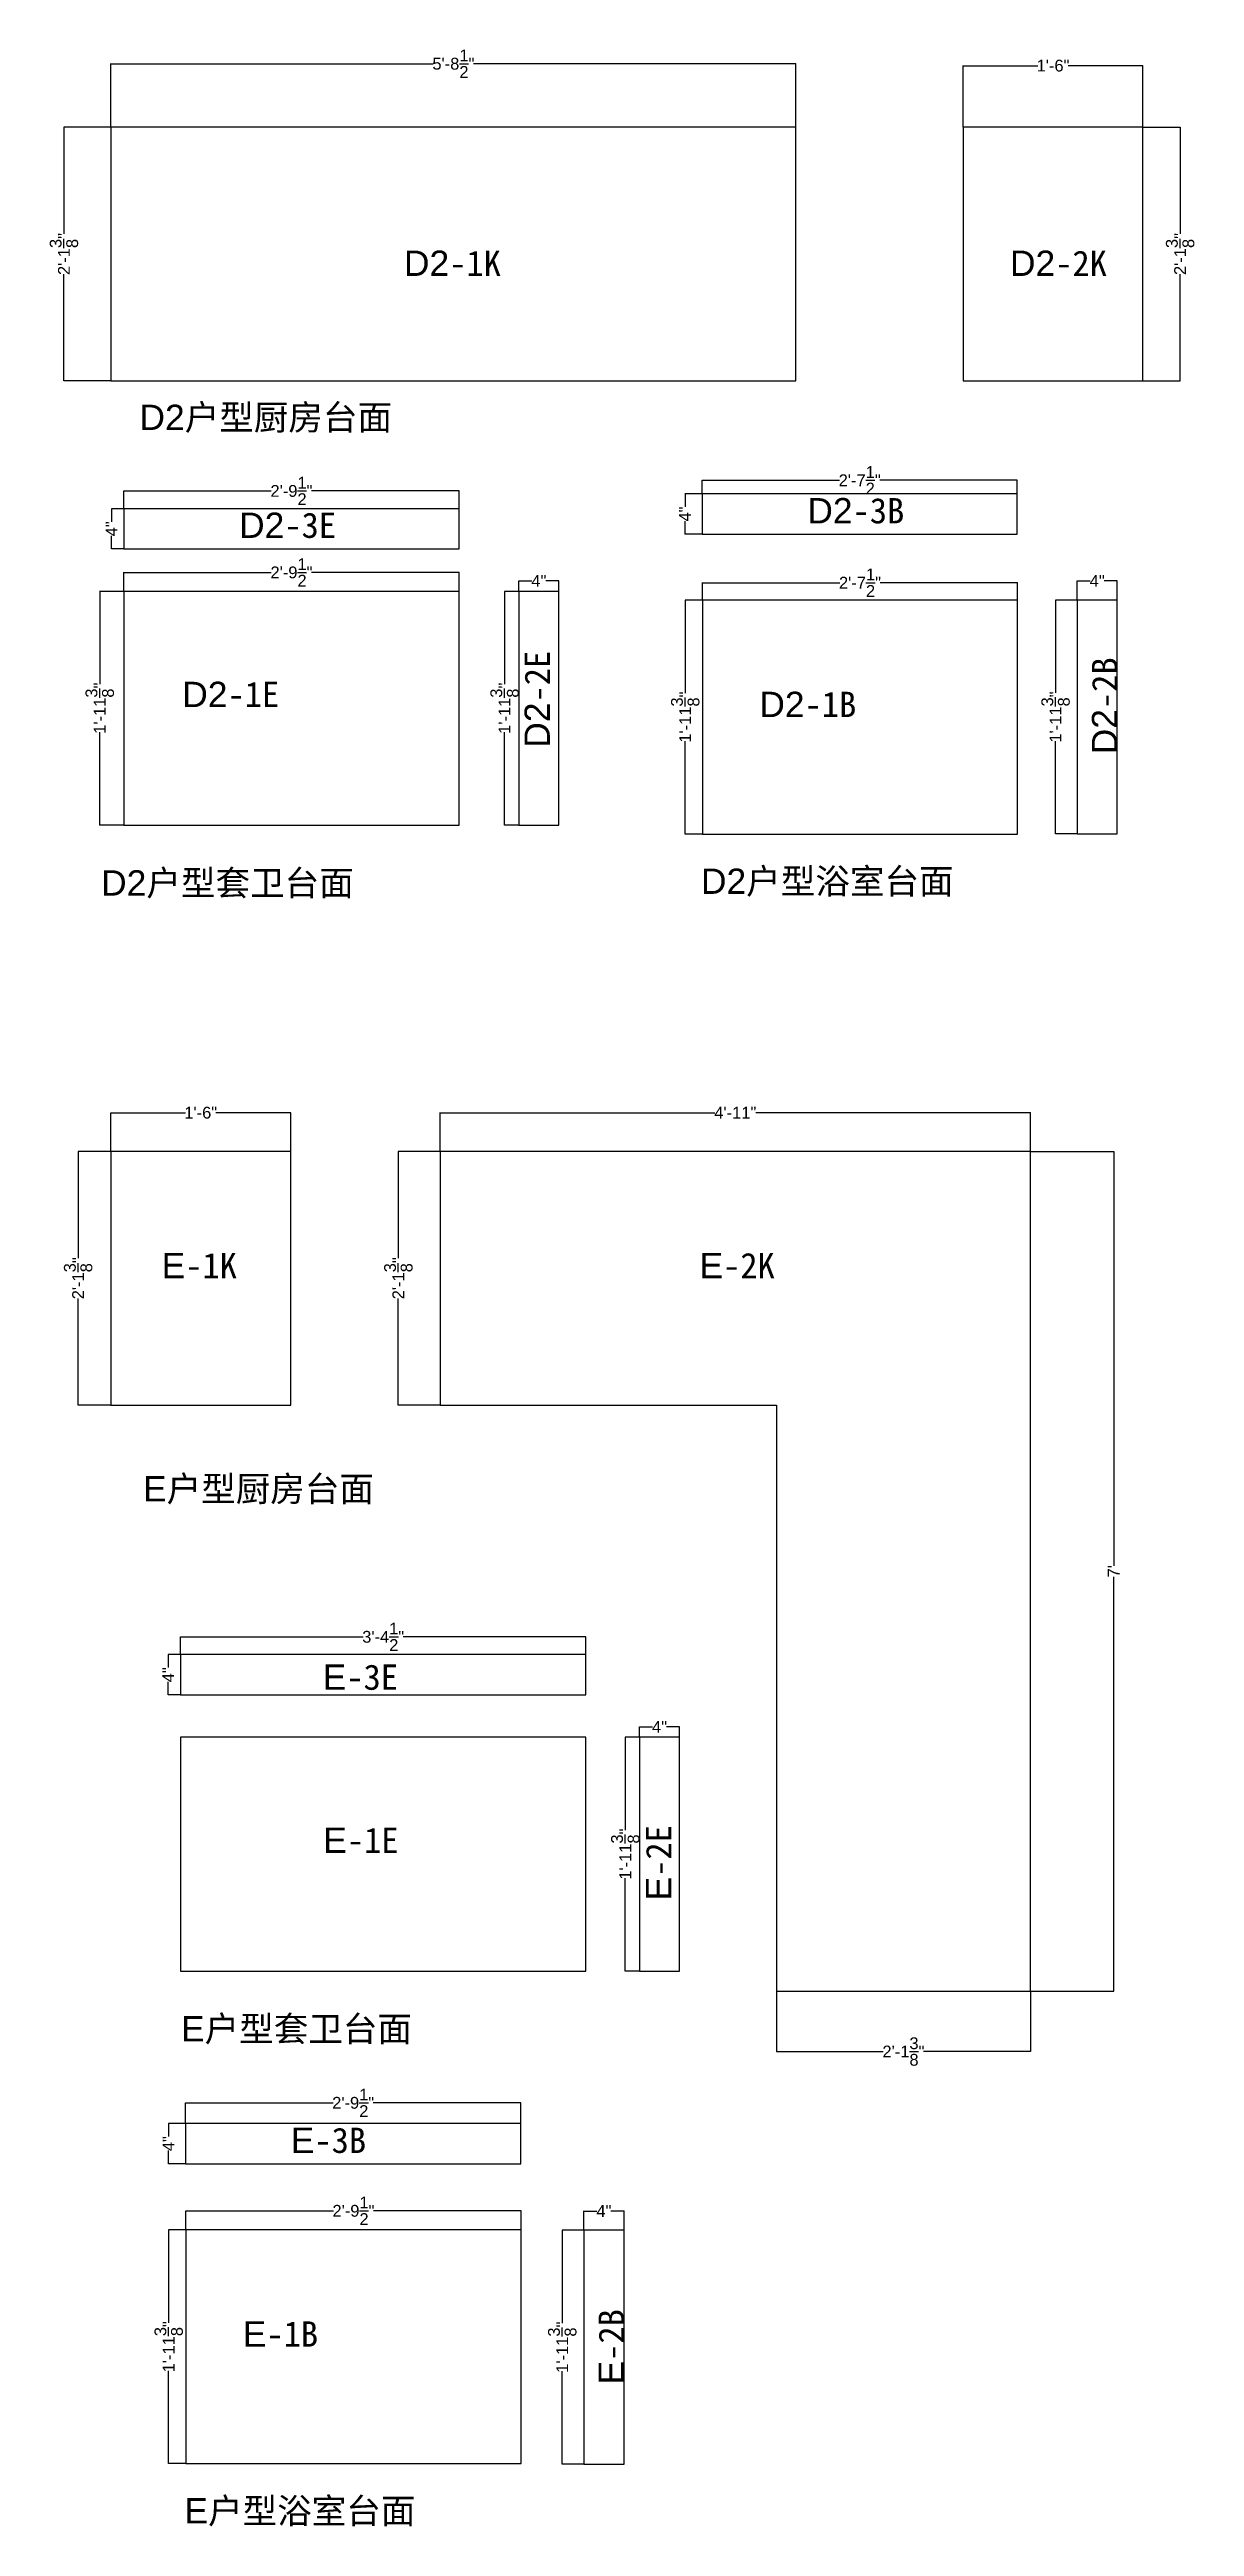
# Model space of a CAD drawing. Header units: inches. Extents: x -997106 to 39633, y -30199 to 1961.
# Drawn here: x 1271 to 4178, y -30189 to -23895 of the extents above; entities that cross this region are included whole.
import ezdxf

# ---------------------------------------------------------------- set-up
doc = ezdxf.new("R2010")
doc.units = ezdxf.units.IN
doc.header["$MEASUREMENT"] = 0
doc.layers.get('Defpoints').update_dxf_attribs({"color": 3})
doc.layers.add('编号', color=10, linetype='Continuous', plot=False)
doc.styles.get("Standard").update_dxf_attribs({"font": 'arial.ttf'})
doc.dimstyles.get("Standard").update_dxf_attribs({"dimtxt": 30, "dimasz": 1, "dimexe": 0.18, "dimexo": 0.0625, "dimgap": 0.09, "dimtad": 0, "dimtoh": 1, "dimdec": 4, "dimlfac": 0.03937, "dimzin": 0, "dimdsep": 46, "dimlunit": 4, "dimtxsty": 'Standard', "dimblk": 'ARCHTICK', "dimcen": 1, "dimadec": 0, "dimazin": 0, "dimtfac": 1, "dimtdec": 4, "dimtix": 1, "dimtofl": 0, "dimtmove": 2, "dimatfit": 3, "dimldrblk": 'ARCHTICK', "dimfxl": 1, "dimtolj": 1, "dimtzin": 0, "dimarcsym": 0})

msp = doc.modelspace()

# ---------------------------------------------------------------- texts
at = {"char_height": 64.3508622, "attachment_point": 1}
for s, insert in [('D2{\\fSimSun|b0|i0|c134|p2;户型厨房台面}', (1498.90531, -24797.74193)), ('D2{\\fSimSun|b0|i0|c134|p2;户型套卫台面}', (1401.55717, -25980.7696)), ('D2{\\fSimSun|b0|i0|c134|p2;户型套卫台面}', (1401.55717, -25980.7696)), ('D2{\\fSimSun|b0|i0|c134|p2;户型浴室台面}', (2924.80726, -25976.39484)), ('E{\\fSimSun|b0|i0|c134|p2;户型厨房台面}', (1508.00821, -27520.186)), ('E{\\fSimSun|b0|i0|c134|p2;户型套卫台面}', (1604.47811, -28892.2664)), ('E{\\fSimSun|b0|i0|c134|p2;户型浴室台面}', (1613.10752, -30117.04661))]:
    msp.add_mtext(s, dxfattribs=dict(at, insert=insert))
at = {"layer": '编号', "char_height": 64.3508622, "attachment_point": 1}
for s, insert in [('D2{\\fSimSun|b0|i0|c134|p2;-1K}', (2170.55885, -24406.23352)), ('D2{\\fSimSun|b0|i0|c134|p2;-2K}', (3709.46801, -24406.23352)), ('D2{\\fSimSun|b0|i0|c134|p2;-3B}', (3194.88875, -25034.99249)), ('D2{\\fSimSun|b0|i0|c134|p2;-3E}', (1751.95626, -25071.97744)), ('D2{\\fSimSun|b0|i0|c134|p2;-1E}', (1607.57857, -25501.75929)), ('D2{\\fSimSun|b0|i0|c134|p2;-1B}', (3072.9567, -25527.06375)), ('E{\\fSimSun|b0|i0|c134|p2;-1K}', (1555.2122, -26952.86806)), ('E{\\fSimSun|b0|i0|c134|p2;-2K}', (2921.07051, -26952.86806)), ('E{\\fSimSun|b0|i0|c134|p2;-3E}', (1964.27426, -27998.77333)), ('E{\\fSimSun|b0|i0|c134|p2;-1E}', (1965.6068, -28413.25609)), ('E{\\fSimSun|b0|i0|c134|p2;-3B}', (1883.18901, -29175.64426)), ('E{\\fSimSun|b0|i0|c134|p2;-1B}', (1761.25696, -29667.71551))]:
    msp.add_mtext(s, dxfattribs=dict(at, insert=insert))
at = {"layer": '编号', "char_height": 64.3508622, "attachment_point": 1, "rotation": 90}
for s, insert in [('D2{\\fSimSun|b0|i0|c134|p2;-2E}', (2476.81993, -25669.40442)), ('D2{\\fSimSun|b0|i0|c134|p2;-2B}', (3917.50415, -25686.10082)), ('E{\\fSimSun|b0|i0|c134|p2;-2E}', (2784.87661, -28598.31578)), ('E{\\fSimSun|b0|i0|c134|p2;-2B}', (2664.78147, -29828.16841))]:
    msp.add_mtext(s, dxfattribs=dict(at, insert=insert))

# ---------------------------------------------------------------- blocks, each defined once
blk = doc.blocks.new('_ArchTick')
at = {"color": 0, "linetype": 'ByBlock', "const_width": 0.15}
blk.add_lwpolyline([(-0.5, -0.5), (0.5, 0.5)], dxfattribs=at)
blk = doc.blocks.new('*D476')
at = {"color": 0, "lineweight": -2, "transparency": 16777216}
for p, q in [((1426.1, -26694.9), (1426.1, -26596.7)), ((1426.1, -26596.8), (1616.1, -26596.8)), ((1883.1, -26596.8), (1693.2, -26596.8)), ((1883.1, -26694.9), (1883.1, -26596.7))]:
    blk.add_line(p, q, dxfattribs=at)
at = {"layer": 'Defpoints', "color": 0, "transparency": 16777216}
for p in [(1883.1, -26596.8), (1426.1, -26695), (1883.1, -26695)]:
    blk.add_point(p, dxfattribs=at)
at = {"color": 0, "lineweight": -2, "transparency": 16777216, "rotation": 180}
blk.add_blockref('_ArchTick', (1426.1, -26596.8), dxfattribs=at)
at = {"color": 0, "lineweight": -2, "transparency": 16777216}
blk.add_blockref('_ArchTick', (1883.1, -26596.8), dxfattribs=at)
at = {"color": 0, "transparency": 16777216, "insert": (1654.6, -26596.8), "char_height": 30, "attachment_point": 5}
blk.add_mtext('\\A1;1\'-6"', dxfattribs=at)
blk = doc.blocks.new('*D477')
at = {"color": 0, "lineweight": -2, "transparency": 16777216}
for p, q in [((1426.1, -26695), (1342.9, -26695)), ((1343.1, -26695), (1343.1, -26966.4)), ((1343.1, -27340), (1343.1, -27068.6)), ((1426.1, -27340), (1342.9, -27340))]:
    blk.add_line(p, q, dxfattribs=at)
at = {"layer": 'Defpoints', "color": 0, "transparency": 16777216}
for p in [(1426.1, -26695), (1343.1, -27340), (1426.1, -27340)]:
    blk.add_point(p, dxfattribs=at)
at = {"color": 0, "lineweight": -2, "transparency": 16777216}
for p, rotation in [((1343.1, -26695), 90), ((1343.1, -27340), 270)]:
    blk.add_blockref('_ArchTick', p, dxfattribs=dict(at, rotation=rotation))
at = {"color": 0, "transparency": 16777216, "insert": (1343.1, -27017.5), "char_height": 30, "attachment_point": 5, "rotation": 90}
blk.add_mtext('\\A1;2\'-1{\\H1x;\\S3/8;}"', dxfattribs=at)
blk = doc.blocks.new('*D478')
at = {"color": 0, "lineweight": -2, "transparency": 16777216}
for p, q in [((2262.5, -26694.9), (2262.5, -26596.6)), ((2262.5, -26596.7), (2959.8, -26596.7)), ((3761.5, -26596.7), (3064.2, -26596.7)), ((3761.5, -26694.9), (3761.5, -26596.6))]:
    blk.add_line(p, q, dxfattribs=at)
at = {"layer": 'Defpoints', "color": 0, "transparency": 16777216}
for p in [(3761.5, -26596.7), (2262.5, -26695), (3761.5, -26695)]:
    blk.add_point(p, dxfattribs=at)
at = {"color": 0, "lineweight": -2, "transparency": 16777216, "rotation": 180}
blk.add_blockref('_ArchTick', (2262.5, -26596.7), dxfattribs=at)
at = {"color": 0, "lineweight": -2, "transparency": 16777216}
blk.add_blockref('_ArchTick', (3761.5, -26596.7), dxfattribs=at)
at = {"color": 0, "transparency": 16777216, "insert": (3012, -26596.7), "char_height": 30, "attachment_point": 5}
blk.add_mtext('\\A1;4\'-11"', dxfattribs=at)
blk = doc.blocks.new('*D479')
at = {"color": 0, "lineweight": -2, "transparency": 16777216}
for p, q in [((2262.4, -26695), (2156.1, -26695)), ((2156.3, -26695), (2156.3, -26966.4)), ((2156.3, -27340), (2156.3, -27068.6)), ((2262.4, -27340), (2156.1, -27340))]:
    blk.add_line(p, q, dxfattribs=at)
at = {"layer": 'Defpoints', "color": 0, "transparency": 16777216}
for p in [(2262.5, -26695), (2156.3, -27340), (2262.5, -27340)]:
    blk.add_point(p, dxfattribs=at)
at = {"color": 0, "lineweight": -2, "transparency": 16777216}
for p, rotation in [((2156.3, -26695), 90), ((2156.3, -27340), 270)]:
    blk.add_blockref('_ArchTick', p, dxfattribs=dict(at, rotation=rotation))
at = {"color": 0, "transparency": 16777216, "insert": (2156.3, -27017.5), "char_height": 30, "attachment_point": 5, "rotation": 90}
blk.add_mtext('\\A1;2\'-1{\\H1x;\\S3/8;}"', dxfattribs=at)
blk = doc.blocks.new('*D480')
at = {"color": 0, "lineweight": -2, "transparency": 16777216}
for p, q in [((3116.5, -28829), (3116.5, -28982.4)), ((3761.5, -28829), (3761.5, -28982.4)), ((3116.5, -28982.2), (3387.9, -28982.2)), ((3761.5, -28982.2), (3490.1, -28982.2))]:
    blk.add_line(p, q, dxfattribs=at)
at = {"layer": 'Defpoints', "color": 0, "transparency": 16777216}
for p in [(3116.5, -28829), (3761.5, -28829), (3761.5, -28982.2)]:
    blk.add_point(p, dxfattribs=at)
at = {"color": 0, "lineweight": -2, "transparency": 16777216, "rotation": 180}
blk.add_blockref('_ArchTick', (3116.5, -28982.2), dxfattribs=at)
at = {"color": 0, "lineweight": -2, "transparency": 16777216}
blk.add_blockref('_ArchTick', (3761.5, -28982.2), dxfattribs=at)
at = {"color": 0, "transparency": 16777216, "insert": (3439, -28982.2), "char_height": 30, "attachment_point": 5}
blk.add_mtext('\\A1;2\'-1{\\H1x;\\S3/8;}"', dxfattribs=at)
blk = doc.blocks.new('*D724')
at = {"color": 0, "lineweight": -2, "transparency": 16777216}
for p, q in [((2768.7, -28183.6), (2768.7, -28157)), ((2768.7, -28157.1), (2801.8, -28157.1)), ((2870.7, -28157.1), (2837.6, -28157.1)), ((2870.7, -28183.6), (2870.7, -28157))]:
    blk.add_line(p, q, dxfattribs=at)
at = {"layer": 'Defpoints', "color": 0, "transparency": 16777216}
for p in [(2768.7, -28183.7), (2870.7, -28157.1), (2870.7, -28183.7)]:
    blk.add_point(p, dxfattribs=at)
at = {"color": 0, "lineweight": -2, "transparency": 16777216, "rotation": 180}
blk.add_blockref('_ArchTick', (2768.7, -28157.1), dxfattribs=at)
at = {"color": 0, "lineweight": -2, "transparency": 16777216}
blk.add_blockref('_ArchTick', (2870.7, -28157.1), dxfattribs=at)
at = {"color": 0, "transparency": 16777216, "insert": (2819.7, -28157.1), "char_height": 30, "attachment_point": 5}
blk.add_mtext('\\A1;4"', dxfattribs=at)
blk = doc.blocks.new('*D725')
at = {"color": 0, "lineweight": -2, "transparency": 16777216}
for p, q in [((2768.7, -28183.7), (2732.4, -28183.7)), ((2732.6, -28183.7), (2732.6, -28419.6)), ((2732.6, -28777.7), (2732.6, -28541.8)), ((2768.7, -28777.7), (2732.4, -28777.7))]:
    blk.add_line(p, q, dxfattribs=at)
at = {"layer": 'Defpoints', "color": 0, "transparency": 16777216}
for p in [(2768.7, -28183.7), (2732.6, -28777.7), (2768.7, -28777.7)]:
    blk.add_point(p, dxfattribs=at)
at = {"color": 0, "lineweight": -2, "transparency": 16777216}
for p, rotation in [((2732.6, -28183.7), 90), ((2732.6, -28777.7), 270)]:
    blk.add_blockref('_ArchTick', p, dxfattribs=dict(at, rotation=rotation))
at = {"color": 0, "transparency": 16777216, "insert": (2732.6, -28480.7), "char_height": 30, "attachment_point": 5, "rotation": 90}
blk.add_mtext('\\A1;1\'-11{\\H1x;\\S3/8;}"', dxfattribs=at)
blk = doc.blocks.new('*D726')
at = {"color": 0, "lineweight": -2, "transparency": 16777216}
for p, q in [((1603.4, -27973.8), (1571.6, -27973.8)), ((1571.8, -27973.8), (1571.8, -28006.8)), ((1571.8, -28075.8), (1571.8, -28042.7)), ((1603.4, -28075.8), (1571.6, -28075.8))]:
    blk.add_line(p, q, dxfattribs=at)
at = {"layer": 'Defpoints', "color": 0, "transparency": 16777216}
for p in [(1603.4, -27973.8), (1571.8, -28075.8), (1603.4, -28075.8)]:
    blk.add_point(p, dxfattribs=at)
at = {"color": 0, "lineweight": -2, "transparency": 16777216}
for p, rotation in [((1571.8, -27973.8), 90), ((1571.8, -28075.8), 270)]:
    blk.add_blockref('_ArchTick', p, dxfattribs=dict(at, rotation=rotation))
at = {"color": 0, "transparency": 16777216, "insert": (1571.8, -28024.8), "char_height": 30, "attachment_point": 5, "rotation": 90}
blk.add_mtext('\\A1;4"', dxfattribs=at)
blk = doc.blocks.new('*D727')
at = {"color": 0, "lineweight": -2, "transparency": 16777216}
for p, q in [((2768.7, -28183.6), (2768.7, -28157)), ((2768.7, -28157.1), (2801.8, -28157.1)), ((2870.7, -28157.1), (2837.6, -28157.1)), ((2870.7, -28183.6), (2870.7, -28157))]:
    blk.add_line(p, q, dxfattribs=at)
at = {"layer": 'Defpoints', "color": 0, "transparency": 16777216}
for p in [(2768.7, -28183.7), (2870.7, -28157.1), (2870.7, -28183.7)]:
    blk.add_point(p, dxfattribs=at)
at = {"color": 0, "lineweight": -2, "transparency": 16777216, "rotation": 180}
blk.add_blockref('_ArchTick', (2768.7, -28157.1), dxfattribs=at)
at = {"color": 0, "lineweight": -2, "transparency": 16777216}
blk.add_blockref('_ArchTick', (2870.7, -28157.1), dxfattribs=at)
at = {"color": 0, "transparency": 16777216, "insert": (2819.7, -28157.1), "char_height": 30, "attachment_point": 5}
blk.add_mtext('\\A1;4"', dxfattribs=at)
blk = doc.blocks.new('*D728')
at = {"color": 0, "lineweight": -2, "transparency": 16777216}
for p, q in [((2768.7, -28183.7), (2732.4, -28183.7)), ((2732.6, -28183.7), (2732.6, -28419.6)), ((2732.6, -28777.7), (2732.6, -28541.8)), ((2768.7, -28777.7), (2732.4, -28777.7))]:
    blk.add_line(p, q, dxfattribs=at)
at = {"layer": 'Defpoints', "color": 0, "transparency": 16777216}
for p in [(2768.7, -28183.7), (2732.6, -28777.7), (2768.7, -28777.7)]:
    blk.add_point(p, dxfattribs=at)
at = {"color": 0, "lineweight": -2, "transparency": 16777216}
for p, rotation in [((2732.6, -28183.7), 90), ((2732.6, -28777.7), 270)]:
    blk.add_blockref('_ArchTick', p, dxfattribs=dict(at, rotation=rotation))
at = {"color": 0, "transparency": 16777216, "insert": (2732.6, -28480.7), "char_height": 30, "attachment_point": 5, "rotation": 90}
blk.add_mtext('\\A1;1\'-11{\\H1x;\\S3/8;}"', dxfattribs=at)
blk = doc.blocks.new('*D729')
at = {"color": 0, "lineweight": -2, "transparency": 16777216}
for p, q in [((1603.4, -27973.8), (1571.6, -27973.8)), ((1571.8, -27973.8), (1571.8, -28006.8)), ((1571.8, -28075.8), (1571.8, -28042.7)), ((1603.4, -28075.8), (1571.6, -28075.8))]:
    blk.add_line(p, q, dxfattribs=at)
at = {"layer": 'Defpoints', "color": 0, "transparency": 16777216}
for p in [(1603.4, -27973.8), (1571.8, -28075.8), (1603.4, -28075.8)]:
    blk.add_point(p, dxfattribs=at)
at = {"color": 0, "lineweight": -2, "transparency": 16777216}
for p, rotation in [((1571.8, -27973.8), 90), ((1571.8, -28075.8), 270)]:
    blk.add_blockref('_ArchTick', p, dxfattribs=dict(at, rotation=rotation))
at = {"color": 0, "transparency": 16777216, "insert": (1571.8, -28024.8), "char_height": 30, "attachment_point": 5, "rotation": 90}
blk.add_mtext('\\A1;4"', dxfattribs=at)
blk = doc.blocks.new('*D730')
at = {"color": 0, "lineweight": -2, "transparency": 16777216}
for p, q in [((1603.4, -27973.7), (1603.4, -27928.2)), ((1603.4, -27928.4), (2067, -27928.4)), ((2632.4, -27928.4), (2168.8, -27928.4)), ((2632.4, -27973.7), (2632.4, -27928.2))]:
    blk.add_line(p, q, dxfattribs=at)
at = {"layer": 'Defpoints', "color": 0, "transparency": 16777216}
for p in [(2632.4, -27928.4), (1603.4, -27973.8), (2632.4, -27973.8)]:
    blk.add_point(p, dxfattribs=at)
at = {"color": 0, "lineweight": -2, "transparency": 16777216, "rotation": 180}
blk.add_blockref('_ArchTick', (1603.4, -27928.4), dxfattribs=at)
at = {"color": 0, "lineweight": -2, "transparency": 16777216}
blk.add_blockref('_ArchTick', (2632.4, -27928.4), dxfattribs=at)
at = {"color": 0, "transparency": 16777216, "insert": (2117.9, -27928.4), "char_height": 30, "attachment_point": 5}
blk.add_mtext('\\A1;3\'-4{\\H1x;\\S1/2;}"', dxfattribs=at)
blk = doc.blocks.new('*D1436')
at = {"color": 0, "lineweight": -2, "transparency": 16777216}
for p, q in [((2627.3, -29436.5), (2572.3, -29436.5)), ((2572.5, -29436.5), (2572.5, -29672.4)), ((2572.5, -30030.5), (2572.5, -29794.6)), ((2627.3, -30030.5), (2572.3, -30030.5))]:
    blk.add_line(p, q, dxfattribs=at)
at = {"layer": 'Defpoints', "color": 0, "transparency": 16777216}
for p in [(2627.4, -29436.5), (2572.5, -30030.5), (2627.4, -30030.5)]:
    blk.add_point(p, dxfattribs=at)
at = {"color": 0, "lineweight": -2, "transparency": 16777216}
for p, rotation in [((2572.5, -29436.5), 90), ((2572.5, -30030.5), 270)]:
    blk.add_blockref('_ArchTick', p, dxfattribs=dict(at, rotation=rotation))
at = {"color": 0, "transparency": 16777216, "insert": (2572.5, -29733.5), "char_height": 30, "attachment_point": 5, "rotation": 90}
blk.add_mtext('\\A1;1\'-11{\\H1x;\\S3/8;}"', dxfattribs=at)
blk = doc.blocks.new('*D1437')
at = {"color": 0, "lineweight": -2, "transparency": 16777216}
for p, q in [((2627.4, -29436.4), (2627.4, -29387.2)), ((2627.4, -29387.4), (2660.5, -29387.4)), ((2729.4, -29387.4), (2696.3, -29387.4)), ((2729.4, -29436.4), (2729.4, -29387.2))]:
    blk.add_line(p, q, dxfattribs=at)
at = {"layer": 'Defpoints', "color": 0, "transparency": 16777216}
for p in [(2729.4, -29387.4), (2627.4, -29436.5), (2729.4, -29436.5)]:
    blk.add_point(p, dxfattribs=at)
at = {"color": 0, "lineweight": -2, "transparency": 16777216, "rotation": 180}
blk.add_blockref('_ArchTick', (2627.4, -29387.4), dxfattribs=at)
at = {"color": 0, "lineweight": -2, "transparency": 16777216}
blk.add_blockref('_ArchTick', (2729.4, -29387.4), dxfattribs=at)
at = {"color": 0, "transparency": 16777216, "insert": (2678.4, -29387.4), "char_height": 30, "attachment_point": 5}
blk.add_mtext('\\A1;4"', dxfattribs=at)
blk = doc.blocks.new('*D1438')
at = {"color": 0, "lineweight": -2, "transparency": 16777216}
for p, q in [((1616.9, -29435.3), (1572.9, -29435.3)), ((1573.1, -29435.3), (1573.1, -29671.2)), ((1573.1, -30029.3), (1573.1, -29793.4)), ((1616.9, -30029.3), (1572.9, -30029.3))]:
    blk.add_line(p, q, dxfattribs=at)
at = {"layer": 'Defpoints', "color": 0, "transparency": 16777216}
for p in [(1616.9, -29435.3), (1573.1, -30029.3), (1616.9, -30029.3)]:
    blk.add_point(p, dxfattribs=at)
at = {"color": 0, "lineweight": -2, "transparency": 16777216}
for p, rotation in [((1573.1, -29435.3), 90), ((1573.1, -30029.3), 270)]:
    blk.add_blockref('_ArchTick', p, dxfattribs=dict(at, rotation=rotation))
at = {"color": 0, "transparency": 16777216, "insert": (1573.1, -29732.3), "char_height": 30, "attachment_point": 5, "rotation": 90}
blk.add_mtext('\\A1;1\'-11{\\H1x;\\S3/8;}"', dxfattribs=at)
blk = doc.blocks.new('*D1439')
at = {"color": 0, "lineweight": -2, "transparency": 16777216}
for p, q in [((1616.1, -29165.2), (1572.5, -29165.2)), ((1572.6, -29165.2), (1572.6, -29198.3)), ((1572.6, -29267.2), (1572.6, -29234.1)), ((1616.1, -29267.2), (1572.5, -29267.2))]:
    blk.add_line(p, q, dxfattribs=at)
at = {"layer": 'Defpoints', "color": 0, "transparency": 16777216}
for p in [(1616.2, -29165.2), (1572.6, -29267.2), (1616.2, -29267.2)]:
    blk.add_point(p, dxfattribs=at)
at = {"color": 0, "lineweight": -2, "transparency": 16777216}
for p, rotation in [((1572.6, -29165.2), 90), ((1572.6, -29267.2), 270)]:
    blk.add_blockref('_ArchTick', p, dxfattribs=dict(at, rotation=rotation))
at = {"color": 0, "transparency": 16777216, "insert": (1572.6, -29216.2), "char_height": 30, "attachment_point": 5, "rotation": 90}
blk.add_mtext('\\A1;4"', dxfattribs=at)
blk = doc.blocks.new('*D1440')
at = {"color": 0, "lineweight": -2, "transparency": 16777216}
for p, q in [((1616.9, -29435.3), (1616.9, -29386.7)), ((1616.9, -29386.9), (1991.3, -29386.9)), ((2467.9, -29386.9), (2093.6, -29386.9)), ((2467.9, -29435.3), (2467.9, -29386.7))]:
    blk.add_line(p, q, dxfattribs=at)
at = {"layer": 'Defpoints', "color": 0, "transparency": 16777216}
for p in [(2467.9, -29386.9), (1616.9, -29435.3), (2467.9, -29435.3)]:
    blk.add_point(p, dxfattribs=at)
at = {"color": 0, "lineweight": -2, "transparency": 16777216, "rotation": 180}
blk.add_blockref('_ArchTick', (1616.9, -29386.9), dxfattribs=at)
at = {"color": 0, "lineweight": -2, "transparency": 16777216}
blk.add_blockref('_ArchTick', (2467.9, -29386.9), dxfattribs=at)
at = {"color": 0, "transparency": 16777216, "insert": (2042.4, -29386.9), "char_height": 30, "attachment_point": 5}
blk.add_mtext('\\A1;2\'-9{\\H1x;\\S1/2;}"', dxfattribs=at)
blk = doc.blocks.new('*D1441')
at = {"color": 0, "lineweight": -2, "transparency": 16777216}
for p, q in [((1616.2, -29165.1), (1616.2, -29112.3)), ((1616.2, -29112.5), (1990.5, -29112.5)), ((2467.2, -29112.5), (2092.8, -29112.5)), ((2467.2, -29165.1), (2467.2, -29112.3))]:
    blk.add_line(p, q, dxfattribs=at)
at = {"layer": 'Defpoints', "color": 0, "transparency": 16777216}
for p in [(2467.2, -29112.5), (1616.2, -29165.2), (2467.2, -29165.2)]:
    blk.add_point(p, dxfattribs=at)
at = {"color": 0, "lineweight": -2, "transparency": 16777216, "rotation": 180}
blk.add_blockref('_ArchTick', (1616.2, -29112.5), dxfattribs=at)
at = {"color": 0, "lineweight": -2, "transparency": 16777216}
blk.add_blockref('_ArchTick', (2467.2, -29112.5), dxfattribs=at)
at = {"color": 0, "transparency": 16777216, "insert": (2041.7, -29112.5), "char_height": 30, "attachment_point": 5}
blk.add_mtext('\\A1;2\'-9{\\H1x;\\S1/2;}"', dxfattribs=at)
blk = doc.blocks.new('*D1562')
at = {"color": 0, "lineweight": -2, "transparency": 16777216}
for p, q in [((3761.6, -26695), (3973, -26695)), ((3972.9, -26695), (3972.9, -27748.2)), ((3972.9, -28829), (3972.9, -27775.8)), ((3761.6, -28829), (3973, -28829))]:
    blk.add_line(p, q, dxfattribs=at)
at = {"layer": 'Defpoints', "color": 0, "transparency": 16777216}
for p in [(3761.5, -26695), (3761.5, -28829), (3972.9, -28829)]:
    blk.add_point(p, dxfattribs=at)
at = {"color": 0, "lineweight": -2, "transparency": 16777216}
for p, rotation in [((3972.9, -26695), 90), ((3972.9, -28829), 270)]:
    blk.add_blockref('_ArchTick', p, dxfattribs=dict(at, rotation=rotation))
at = {"color": 0, "transparency": 16777216, "insert": (3972.9, -27762), "char_height": 30, "attachment_point": 5, "rotation": 90}
blk.add_mtext("\\A1;7'", dxfattribs=at)
blk = doc.blocks.new('*D432')
at = {"color": 0, "lineweight": -2, "transparency": 16777216}
for p, q in [((1426.1, -24092.4), (1426.1, -23931.2)), ((1426.1, -23931.4), (2245.2, -23931.4)), ((3166.1, -23931.4), (2347, -23931.4)), ((3166.1, -24092.4), (3166.1, -23931.2))]:
    blk.add_line(p, q, dxfattribs=at)
at = {"layer": 'Defpoints', "color": 0, "transparency": 16777216}
for p in [(3166.1, -23931.4), (1426.1, -24092.5), (3166.1, -24092.5)]:
    blk.add_point(p, dxfattribs=at)
at = {"color": 0, "lineweight": -2, "transparency": 16777216, "rotation": 180}
blk.add_blockref('_ArchTick', (1426.1, -23931.4), dxfattribs=at)
at = {"color": 0, "lineweight": -2, "transparency": 16777216}
blk.add_blockref('_ArchTick', (3166.1, -23931.4), dxfattribs=at)
at = {"color": 0, "transparency": 16777216, "insert": (2296.1, -23931.4), "char_height": 30, "attachment_point": 5}
blk.add_mtext('\\A1;5\'-8{\\H1x;\\S1/2;}"', dxfattribs=at)
blk = doc.blocks.new('*D433')
at = {"color": 0, "lineweight": -2, "transparency": 16777216}
for p, q in [((1426.1, -24092.5), (1306.9, -24092.5)), ((1307.1, -24092.5), (1307.1, -24363.9)), ((1307.1, -24737.5), (1307.1, -24466.1)), ((1426.1, -24737.5), (1306.9, -24737.5))]:
    blk.add_line(p, q, dxfattribs=at)
at = {"layer": 'Defpoints', "color": 0, "transparency": 16777216}
for p in [(1426.1, -24092.5), (1307.1, -24737.5), (1426.1, -24737.5)]:
    blk.add_point(p, dxfattribs=at)
at = {"color": 0, "lineweight": -2, "transparency": 16777216}
for p, rotation in [((1307.1, -24092.5), 90), ((1307.1, -24737.5), 270)]:
    blk.add_blockref('_ArchTick', p, dxfattribs=dict(at, rotation=rotation))
at = {"color": 0, "transparency": 16777216, "insert": (1307.1, -24415), "char_height": 30, "attachment_point": 5, "rotation": 90}
blk.add_mtext('\\A1;2\'-1{\\H1x;\\S3/8;}"', dxfattribs=at)
blk = doc.blocks.new('*D434')
at = {"color": 0, "lineweight": -2, "transparency": 16777216}
for p, q in [((3590.3, -24092.4), (3590.3, -23936.2)), ((3590.3, -23936.4), (3780.2, -23936.4)), ((4047.3, -23936.4), (3857.3, -23936.4)), ((4047.3, -24092.4), (4047.3, -23936.2))]:
    blk.add_line(p, q, dxfattribs=at)
at = {"layer": 'Defpoints', "color": 0, "transparency": 16777216}
for p in [(4047.3, -23936.4), (3590.3, -24092.5), (4047.3, -24092.5)]:
    blk.add_point(p, dxfattribs=at)
at = {"color": 0, "lineweight": -2, "transparency": 16777216, "rotation": 180}
blk.add_blockref('_ArchTick', (3590.3, -23936.4), dxfattribs=at)
at = {"color": 0, "lineweight": -2, "transparency": 16777216}
blk.add_blockref('_ArchTick', (4047.3, -23936.4), dxfattribs=at)
at = {"color": 0, "transparency": 16777216, "insert": (3818.8, -23936.4), "char_height": 30, "attachment_point": 5}
blk.add_mtext('\\A1;1\'-6"', dxfattribs=at)
blk = doc.blocks.new('*D435')
at = {"color": 0, "lineweight": -2, "transparency": 16777216}
for p, q in [((4047.3, -24092.5), (4141.7, -24092.5)), ((4141.5, -24092.5), (4141.5, -24363.9)), ((4141.5, -24737.5), (4141.5, -24466.1)), ((4047.3, -24737.5), (4141.7, -24737.5))]:
    blk.add_line(p, q, dxfattribs=at)
at = {"layer": 'Defpoints', "color": 0, "transparency": 16777216}
for p in [(4047.3, -24092.5), (4047.3, -24737.5), (4141.5, -24737.5)]:
    blk.add_point(p, dxfattribs=at)
at = {"color": 0, "lineweight": -2, "transparency": 16777216}
for p, rotation in [((4141.5, -24092.5), 90), ((4141.5, -24737.5), 270)]:
    blk.add_blockref('_ArchTick', p, dxfattribs=dict(at, rotation=rotation))
at = {"color": 0, "transparency": 16777216, "insert": (4141.5, -24415), "char_height": 30, "attachment_point": 5, "rotation": 90}
blk.add_mtext('\\A1;2\'-1{\\H1x;\\S3/8;}"', dxfattribs=at)
blk = doc.blocks.new('*D526')
at = {"color": 0, "lineweight": -2, "transparency": 16777216}
for p, q in [((1459.4, -25272.1), (1397.8, -25272.1)), ((1398, -25272.1), (1398, -25508.1)), ((1398, -25866.1), (1398, -25630.2)), ((1459.4, -25866.1), (1397.8, -25866.1))]:
    blk.add_line(p, q, dxfattribs=at)
at = {"layer": 'Defpoints', "color": 0, "transparency": 16777216}
for p in [(1459.5, -25272.1), (1398, -25866.1), (1459.5, -25866.1)]:
    blk.add_point(p, dxfattribs=at)
at = {"color": 0, "lineweight": -2, "transparency": 16777216}
for p, rotation in [((1398, -25272.1), 90), ((1398, -25866.1), 270)]:
    blk.add_blockref('_ArchTick', p, dxfattribs=dict(at, rotation=rotation))
at = {"color": 0, "transparency": 16777216, "insert": (1398, -25569.1), "char_height": 30, "attachment_point": 5, "rotation": 90}
blk.add_mtext('\\A1;1\'-11{\\H1x;\\S3/8;}"', dxfattribs=at)
blk = doc.blocks.new('*D527')
at = {"color": 0, "lineweight": -2, "transparency": 16777216}
for p, q in [((1459.5, -25272.1), (1459.5, -25223.7)), ((1459.5, -25223.9), (1833.8, -25223.9)), ((2310.5, -25223.9), (1936.1, -25223.9)), ((2310.5, -25272.1), (2310.5, -25223.7))]:
    blk.add_line(p, q, dxfattribs=at)
at = {"layer": 'Defpoints', "color": 0, "transparency": 16777216}
for p in [(2310.5, -25223.9), (1459.5, -25272.1), (2310.5, -25272.1)]:
    blk.add_point(p, dxfattribs=at)
at = {"color": 0, "lineweight": -2, "transparency": 16777216, "rotation": 180}
blk.add_blockref('_ArchTick', (1459.5, -25223.9), dxfattribs=at)
at = {"color": 0, "lineweight": -2, "transparency": 16777216}
blk.add_blockref('_ArchTick', (2310.5, -25223.9), dxfattribs=at)
at = {"color": 0, "transparency": 16777216, "insert": (1885, -25223.9), "char_height": 30, "attachment_point": 5}
blk.add_mtext('\\A1;2\'-9{\\H1x;\\S1/2;}"', dxfattribs=at)
blk = doc.blocks.new('*D528')
at = {"color": 0, "lineweight": -2, "transparency": 16777216}
for p, q in [((2462.1, -25272.1), (2462.1, -25245.5)), ((2462.1, -25245.6), (2495.2, -25245.6)), ((2564.1, -25245.6), (2531.1, -25245.6)), ((2564.1, -25272.1), (2564.1, -25245.5))]:
    blk.add_line(p, q, dxfattribs=at)
at = {"layer": 'Defpoints', "color": 0, "transparency": 16777216}
for p in [(2462.1, -25272.2), (2564.1, -25245.6), (2564.1, -25272.2)]:
    blk.add_point(p, dxfattribs=at)
at = {"color": 0, "lineweight": -2, "transparency": 16777216, "rotation": 180}
blk.add_blockref('_ArchTick', (2462.1, -25245.6), dxfattribs=at)
at = {"color": 0, "lineweight": -2, "transparency": 16777216}
blk.add_blockref('_ArchTick', (2564.1, -25245.6), dxfattribs=at)
at = {"color": 0, "transparency": 16777216, "insert": (2513.1, -25245.6), "char_height": 30, "attachment_point": 5}
blk.add_mtext('\\A1;4"', dxfattribs=at)
blk = doc.blocks.new('*D529')
at = {"color": 0, "lineweight": -2, "transparency": 16777216}
for p, q in [((2462.1, -25272.2), (2425.8, -25272.2)), ((2426, -25272.2), (2426, -25508.1)), ((2426, -25866.2), (2426, -25630.3)), ((2462.1, -25866.2), (2425.8, -25866.2))]:
    blk.add_line(p, q, dxfattribs=at)
at = {"layer": 'Defpoints', "color": 0, "transparency": 16777216}
for p in [(2462.1, -25272.2), (2426, -25866.2), (2462.1, -25866.2)]:
    blk.add_point(p, dxfattribs=at)
at = {"color": 0, "lineweight": -2, "transparency": 16777216}
for p, rotation in [((2426, -25272.2), 90), ((2426, -25866.2), 270)]:
    blk.add_blockref('_ArchTick', p, dxfattribs=dict(at, rotation=rotation))
at = {"color": 0, "transparency": 16777216, "insert": (2426, -25569.2), "char_height": 30, "attachment_point": 5, "rotation": 90}
blk.add_mtext('\\A1;1\'-11{\\H1x;\\S3/8;}"', dxfattribs=at)
blk = doc.blocks.new('*D530')
at = {"color": 0, "lineweight": -2, "transparency": 16777216}
for p, q in [((1459.4, -25062.3), (1427.6, -25062.3)), ((1427.8, -25062.3), (1427.8, -25095.3)), ((1459.4, -25164.3), (1427.6, -25164.3)), ((1427.8, -25164.3), (1427.8, -25131.2))]:
    blk.add_line(p, q, dxfattribs=at)
at = {"layer": 'Defpoints', "color": 0, "transparency": 16777216}
for p in [(1459.5, -25062.3), (1427.8, -25164.3), (1459.5, -25164.3)]:
    blk.add_point(p, dxfattribs=at)
at = {"color": 0, "lineweight": -2, "transparency": 16777216}
for p, rotation in [((1427.8, -25062.3), 90), ((1427.8, -25164.3), 270)]:
    blk.add_blockref('_ArchTick', p, dxfattribs=dict(at, rotation=rotation))
at = {"color": 0, "transparency": 16777216, "insert": (1427.8, -25113.3), "char_height": 30, "attachment_point": 5, "rotation": 90}
blk.add_mtext('\\A1;4"', dxfattribs=at)
blk = doc.blocks.new('*D531')
at = {"color": 0, "lineweight": -2, "transparency": 16777216}
for p, q in [((1459.5, -25062.2), (1459.5, -25016.7)), ((1459.5, -25016.9), (1833.8, -25016.9)), ((2310.5, -25016.9), (1936.1, -25016.9)), ((2310.5, -25062.2), (2310.5, -25016.7))]:
    blk.add_line(p, q, dxfattribs=at)
at = {"layer": 'Defpoints', "color": 0, "transparency": 16777216}
for p in [(2310.5, -25016.9), (1459.5, -25062.3), (2310.5, -25062.3)]:
    blk.add_point(p, dxfattribs=at)
at = {"color": 0, "lineweight": -2, "transparency": 16777216, "rotation": 180}
blk.add_blockref('_ArchTick', (1459.5, -25016.9), dxfattribs=at)
at = {"color": 0, "lineweight": -2, "transparency": 16777216}
blk.add_blockref('_ArchTick', (2310.5, -25016.9), dxfattribs=at)
at = {"color": 0, "transparency": 16777216, "insert": (1885, -25016.9), "char_height": 30, "attachment_point": 5}
blk.add_mtext('\\A1;2\'-9{\\H1x;\\S1/2;}"', dxfattribs=at)
blk = doc.blocks.new('*D532')
at = {"color": 0, "lineweight": -2, "transparency": 16777216}
for p, q in [((1459.4, -25272.1), (1397.8, -25272.1)), ((1398, -25272.1), (1398, -25508.1)), ((1398, -25866.1), (1398, -25630.2)), ((1459.4, -25866.1), (1397.8, -25866.1))]:
    blk.add_line(p, q, dxfattribs=at)
at = {"layer": 'Defpoints', "color": 0, "transparency": 16777216}
for p in [(1459.5, -25272.1), (1398, -25866.1), (1459.5, -25866.1)]:
    blk.add_point(p, dxfattribs=at)
at = {"color": 0, "lineweight": -2, "transparency": 16777216}
for p, rotation in [((1398, -25272.1), 90), ((1398, -25866.1), 270)]:
    blk.add_blockref('_ArchTick', p, dxfattribs=dict(at, rotation=rotation))
at = {"color": 0, "transparency": 16777216, "insert": (1398, -25569.1), "char_height": 30, "attachment_point": 5, "rotation": 90}
blk.add_mtext('\\A1;1\'-11{\\H1x;\\S3/8;}"', dxfattribs=at)
blk = doc.blocks.new('*D533')
at = {"color": 0, "lineweight": -2, "transparency": 16777216}
for p, q in [((1459.5, -25272.1), (1459.5, -25223.7)), ((1459.5, -25223.9), (1833.8, -25223.9)), ((2310.5, -25223.9), (1936.1, -25223.9)), ((2310.5, -25272.1), (2310.5, -25223.7))]:
    blk.add_line(p, q, dxfattribs=at)
at = {"layer": 'Defpoints', "color": 0, "transparency": 16777216}
for p in [(2310.5, -25223.9), (1459.5, -25272.1), (2310.5, -25272.1)]:
    blk.add_point(p, dxfattribs=at)
at = {"color": 0, "lineweight": -2, "transparency": 16777216, "rotation": 180}
blk.add_blockref('_ArchTick', (1459.5, -25223.9), dxfattribs=at)
at = {"color": 0, "lineweight": -2, "transparency": 16777216}
blk.add_blockref('_ArchTick', (2310.5, -25223.9), dxfattribs=at)
at = {"color": 0, "transparency": 16777216, "insert": (1885, -25223.9), "char_height": 30, "attachment_point": 5}
blk.add_mtext('\\A1;2\'-9{\\H1x;\\S1/2;}"', dxfattribs=at)
blk = doc.blocks.new('*D534')
at = {"color": 0, "lineweight": -2, "transparency": 16777216}
for p, q in [((2462.1, -25272.1), (2462.1, -25245.5)), ((2462.1, -25245.6), (2495.2, -25245.6)), ((2564.1, -25245.6), (2531.1, -25245.6)), ((2564.1, -25272.1), (2564.1, -25245.5))]:
    blk.add_line(p, q, dxfattribs=at)
at = {"layer": 'Defpoints', "color": 0, "transparency": 16777216}
for p in [(2462.1, -25272.2), (2564.1, -25245.6), (2564.1, -25272.2)]:
    blk.add_point(p, dxfattribs=at)
at = {"color": 0, "lineweight": -2, "transparency": 16777216, "rotation": 180}
blk.add_blockref('_ArchTick', (2462.1, -25245.6), dxfattribs=at)
at = {"color": 0, "lineweight": -2, "transparency": 16777216}
blk.add_blockref('_ArchTick', (2564.1, -25245.6), dxfattribs=at)
at = {"color": 0, "transparency": 16777216, "insert": (2513.1, -25245.6), "char_height": 30, "attachment_point": 5}
blk.add_mtext('\\A1;4"', dxfattribs=at)
blk = doc.blocks.new('*D535')
at = {"color": 0, "lineweight": -2, "transparency": 16777216}
for p, q in [((2462.1, -25272.2), (2425.8, -25272.2)), ((2426, -25272.2), (2426, -25508.1)), ((2426, -25866.2), (2426, -25630.3)), ((2462.1, -25866.2), (2425.8, -25866.2))]:
    blk.add_line(p, q, dxfattribs=at)
at = {"layer": 'Defpoints', "color": 0, "transparency": 16777216}
for p in [(2462.1, -25272.2), (2426, -25866.2), (2462.1, -25866.2)]:
    blk.add_point(p, dxfattribs=at)
at = {"color": 0, "lineweight": -2, "transparency": 16777216}
for p, rotation in [((2426, -25272.2), 90), ((2426, -25866.2), 270)]:
    blk.add_blockref('_ArchTick', p, dxfattribs=dict(at, rotation=rotation))
at = {"color": 0, "transparency": 16777216, "insert": (2426, -25569.2), "char_height": 30, "attachment_point": 5, "rotation": 90}
blk.add_mtext('\\A1;1\'-11{\\H1x;\\S3/8;}"', dxfattribs=at)
blk = doc.blocks.new('*D536')
at = {"color": 0, "lineweight": -2, "transparency": 16777216}
for p, q in [((1459.4, -25062.3), (1427.6, -25062.3)), ((1427.8, -25062.3), (1427.8, -25095.3)), ((1459.4, -25164.3), (1427.6, -25164.3)), ((1427.8, -25164.3), (1427.8, -25131.2))]:
    blk.add_line(p, q, dxfattribs=at)
at = {"layer": 'Defpoints', "color": 0, "transparency": 16777216}
for p in [(1459.5, -25062.3), (1427.8, -25164.3), (1459.5, -25164.3)]:
    blk.add_point(p, dxfattribs=at)
at = {"color": 0, "lineweight": -2, "transparency": 16777216}
for p, rotation in [((1427.8, -25062.3), 90), ((1427.8, -25164.3), 270)]:
    blk.add_blockref('_ArchTick', p, dxfattribs=dict(at, rotation=rotation))
at = {"color": 0, "transparency": 16777216, "insert": (1427.8, -25113.3), "char_height": 30, "attachment_point": 5, "rotation": 90}
blk.add_mtext('\\A1;4"', dxfattribs=at)
blk = doc.blocks.new('*D537')
at = {"color": 0, "lineweight": -2, "transparency": 16777216}
for p, q in [((1459.5, -25062.2), (1459.5, -25016.7)), ((1459.5, -25016.9), (1833.8, -25016.9)), ((2310.5, -25016.9), (1936.1, -25016.9)), ((2310.5, -25062.2), (2310.5, -25016.7))]:
    blk.add_line(p, q, dxfattribs=at)
at = {"layer": 'Defpoints', "color": 0, "transparency": 16777216}
for p in [(2310.5, -25016.9), (1459.5, -25062.3), (2310.5, -25062.3)]:
    blk.add_point(p, dxfattribs=at)
at = {"color": 0, "lineweight": -2, "transparency": 16777216, "rotation": 180}
blk.add_blockref('_ArchTick', (1459.5, -25016.9), dxfattribs=at)
at = {"color": 0, "lineweight": -2, "transparency": 16777216}
blk.add_blockref('_ArchTick', (2310.5, -25016.9), dxfattribs=at)
at = {"color": 0, "transparency": 16777216, "insert": (1885, -25016.9), "char_height": 30, "attachment_point": 5}
blk.add_mtext('\\A1;2\'-9{\\H1x;\\S1/2;}"', dxfattribs=at)
blk = doc.blocks.new('*D1310')
at = {"color": 0, "lineweight": -2, "transparency": 16777216}
for p, q in [((3880.1, -25294.4), (3825, -25294.4)), ((3825.2, -25294.4), (3825.2, -25530.3)), ((3825.2, -25888.4), (3825.2, -25652.5)), ((3880.1, -25888.4), (3825, -25888.4))]:
    blk.add_line(p, q, dxfattribs=at)
at = {"layer": 'Defpoints', "color": 0, "transparency": 16777216}
for p in [(3880.1, -25294.4), (3825.2, -25888.4), (3880.1, -25888.4)]:
    blk.add_point(p, dxfattribs=at)
at = {"color": 0, "lineweight": -2, "transparency": 16777216}
for p, rotation in [((3825.2, -25294.4), 90), ((3825.2, -25888.4), 270)]:
    blk.add_blockref('_ArchTick', p, dxfattribs=dict(at, rotation=rotation))
at = {"color": 0, "transparency": 16777216, "insert": (3825.2, -25591.4), "char_height": 30, "attachment_point": 5, "rotation": 90}
blk.add_mtext('\\A1;1\'-11{\\H1x;\\S3/8;}"', dxfattribs=at)
blk = doc.blocks.new('*D1311')
at = {"color": 0, "lineweight": -2, "transparency": 16777216}
for p, q in [((3880.1, -25294.4), (3880.1, -25245.2)), ((3880.1, -25245.3), (3913.2, -25245.3)), ((3982.1, -25245.3), (3949.1, -25245.3)), ((3982.1, -25294.4), (3982.1, -25245.2))]:
    blk.add_line(p, q, dxfattribs=at)
at = {"layer": 'Defpoints', "color": 0, "transparency": 16777216}
for p in [(3880.1, -25294.4), (3982.1, -25245.3), (3982.1, -25294.4)]:
    blk.add_point(p, dxfattribs=at)
at = {"color": 0, "lineweight": -2, "transparency": 16777216, "rotation": 180}
blk.add_blockref('_ArchTick', (3880.1, -25245.3), dxfattribs=at)
at = {"color": 0, "lineweight": -2, "transparency": 16777216}
blk.add_blockref('_ArchTick', (3982.1, -25245.3), dxfattribs=at)
at = {"color": 0, "transparency": 16777216, "insert": (3931.1, -25245.3), "char_height": 30, "attachment_point": 5}
blk.add_mtext('\\A1;4"', dxfattribs=at)
blk = doc.blocks.new('*D1312')
at = {"color": 0, "lineweight": -2, "transparency": 16777216}
for p, q in [((2928.6, -25294.6), (2928.6, -25249.9)), ((2928.6, -25250.1), (3277.5, -25250.1)), ((3728.6, -25250.1), (3379.8, -25250.1)), ((3728.6, -25294.6), (3728.6, -25249.9))]:
    blk.add_line(p, q, dxfattribs=at)
at = {"layer": 'Defpoints', "color": 0, "transparency": 16777216}
for p in [(2928.6, -25294.7), (3728.6, -25250.1), (3728.6, -25294.7)]:
    blk.add_point(p, dxfattribs=at)
at = {"color": 0, "lineweight": -2, "transparency": 16777216, "rotation": 180}
blk.add_blockref('_ArchTick', (2928.6, -25250.1), dxfattribs=at)
at = {"color": 0, "lineweight": -2, "transparency": 16777216}
blk.add_blockref('_ArchTick', (3728.6, -25250.1), dxfattribs=at)
at = {"color": 0, "transparency": 16777216, "insert": (3328.6, -25250.1), "char_height": 30, "attachment_point": 5}
blk.add_mtext('\\A1;2\'-7{\\H1x;\\S1/2;}"', dxfattribs=at)
blk = doc.blocks.new('*D1313')
at = {"color": 0, "lineweight": -2, "transparency": 16777216}
for p, q in [((2928.5, -25294.7), (2884.6, -25294.7)), ((2884.8, -25294.7), (2884.8, -25530.6)), ((2884.8, -25888.7), (2884.8, -25652.8)), ((2928.5, -25888.7), (2884.6, -25888.7))]:
    blk.add_line(p, q, dxfattribs=at)
at = {"layer": 'Defpoints', "color": 0, "transparency": 16777216}
for p in [(2928.6, -25294.7), (2884.8, -25888.7), (2928.6, -25888.7)]:
    blk.add_point(p, dxfattribs=at)
at = {"color": 0, "lineweight": -2, "transparency": 16777216}
for p, rotation in [((2884.8, -25294.7), 90), ((2884.8, -25888.7), 270)]:
    blk.add_blockref('_ArchTick', p, dxfattribs=dict(at, rotation=rotation))
at = {"color": 0, "transparency": 16777216, "insert": (2884.8, -25591.7), "char_height": 30, "attachment_point": 5, "rotation": 90}
blk.add_mtext('\\A1;1\'-11{\\H1x;\\S3/8;}"', dxfattribs=at)
blk = doc.blocks.new('*D1314')
at = {"color": 0, "lineweight": -2, "transparency": 16777216}
for p, q in [((2927.8, -25024.5), (2884.2, -25024.5)), ((2884.3, -25024.5), (2884.3, -25057.6)), ((2884.3, -25126.5), (2884.3, -25093.5)), ((2927.8, -25126.5), (2884.2, -25126.5))]:
    blk.add_line(p, q, dxfattribs=at)
at = {"layer": 'Defpoints', "color": 0, "transparency": 16777216}
for p in [(2927.9, -25024.5), (2884.3, -25126.5), (2927.9, -25126.5)]:
    blk.add_point(p, dxfattribs=at)
at = {"color": 0, "lineweight": -2, "transparency": 16777216}
for p, rotation in [((2884.3, -25024.5), 90), ((2884.3, -25126.5), 270)]:
    blk.add_blockref('_ArchTick', p, dxfattribs=dict(at, rotation=rotation))
at = {"color": 0, "transparency": 16777216, "insert": (2884.3, -25075.5), "char_height": 30, "attachment_point": 5, "rotation": 90}
blk.add_mtext('\\A1;4"', dxfattribs=at)
blk = doc.blocks.new('*D1315')
at = {"color": 0, "lineweight": -2, "transparency": 16777216}
for p, q in [((2927.9, -25024.5), (2927.9, -24989.7)), ((2927.9, -24989.9), (3276.7, -24989.9)), ((3727.9, -24989.9), (3379, -24989.9)), ((3727.9, -25024.5), (3727.9, -24989.7))]:
    blk.add_line(p, q, dxfattribs=at)
at = {"layer": 'Defpoints', "color": 0, "transparency": 16777216}
for p in [(2927.9, -25024.5), (3727.9, -24989.9), (3727.9, -25024.5)]:
    blk.add_point(p, dxfattribs=at)
at = {"color": 0, "lineweight": -2, "transparency": 16777216, "rotation": 180}
blk.add_blockref('_ArchTick', (2927.9, -24989.9), dxfattribs=at)
at = {"color": 0, "lineweight": -2, "transparency": 16777216}
blk.add_blockref('_ArchTick', (3727.9, -24989.9), dxfattribs=at)
at = {"color": 0, "transparency": 16777216, "insert": (3327.9, -24989.9), "char_height": 30, "attachment_point": 5}
blk.add_mtext('\\A1;2\'-7{\\H1x;\\S1/2;}"', dxfattribs=at)

# ---------------------------------------------------------------- dimensions: what is measured, and where the dimension line sits
for base, p1, p2, picture, middle in [((3166.13791, -23931.41043), (1426.13791, -24092.47319), (3166.13791, -24092.47319), '*D432', (2296.13791, -23931.41043)), ((4047.25206, -23936.37377), (3590.25206, -24092.47319), (4047.25206, -24092.47319), '*D434', (3818.75206, -23936.37377)), ((2310.45752, -25016.91285), (1459.45752, -25062.2844), (2310.45752, -25062.2844), '*D531', (1884.95752, -25016.91285)), ((2310.45752, -25016.91285), (1459.45752, -25062.2844), (2310.45752, -25062.2844), '*D537', (1884.95752, -25016.91285)), ((3727.8792, -24989.91717), (2927.8792, -25024.54561), (3727.8792, -25024.54561), '*D1315', (3327.8792, -24989.91717)), ((2310.45752, -25223.88883), (1459.45752, -25272.14893), (2310.45752, -25272.14893), '*D527', (1884.95752, -25223.88883)), ((2310.45752, -25223.88883), (1459.45752, -25272.14893), (2310.45752, -25272.14893), '*D533', (1884.95752, -25223.88883)), ((2564.13307, -25245.64636), (2462.13307, -25272.19411), (2564.13307, -25272.19411), '*D528', (2513.13307, -25245.64636)), ((2564.13307, -25245.64636), (2462.13307, -25272.19411), (2564.13307, -25272.19411), '*D534', (2513.13307, -25245.64636)), ((3728.61249, -25250.11116), (2928.61249, -25294.67798), (3728.61249, -25294.67798), '*D1312', (3328.61249, -25250.11116)), ((3982.11838, -25245.33063), (3880.11838, -25294.43149), (3982.11838, -25294.43149), '*D1311', (3931.11838, -25245.33063)), ((1883.13791, -26596.83563), (1426.13791, -26694.9823), (1883.13791, -26694.9823), '*D476', (1654.63791, -26596.83563)), ((3761.50485, -26596.74382), (2262.50485, -26694.9823), (3761.50485, -26694.9823), '*D478', (3012.00485, -26596.74382)), ((2632.43481, -27928.40966), (1603.43481, -27973.78121), (2632.43481, -27973.78121), '*D730', (2117.93481, -27928.40966)), ((2870.7133, -28157.14316), (2768.7133, -28183.69092), (2870.7133, -28183.69092), '*D724', (2819.7133, -28157.14316)), ((2870.7133, -28157.14316), (2768.7133, -28183.69092), (2870.7133, -28183.69092), '*D727', (2819.7133, -28157.14316)), ((3761.5048546587, -28982.2254999679), (3116.5048546587, -28828.9822982068), (3761.5048546587, -28828.9822982068), '*D480', (3439.0048546587, -28982.2254999679)), ((2467.17947, -29112.52361), (1616.17947, -29165.19737), (2467.17947, -29165.19737), '*D1441', (2041.67947, -29112.52361)), ((2467.91275, -29386.88499), (1616.91275, -29435.32975), (2467.91275, -29435.32975), '*D1440', (2042.41275, -29386.88499)), ((2729.3957, -29387.39823), (2627.3957, -29436.49909), (2729.3957, -29436.49909), '*D1437', (2678.3957, -29387.39823))]:
    dim = msp.add_linear_dim(base=base, p1=p1, p2=p2, dimstyle='Standard')
    dim.commit()
    dim.dimension.update_dxf_attribs({"geometry": picture, "text_midpoint": middle})
for base, p1, p2, picture, middle in [((1307.1293160445, -24737.473191931), (1426.1379104333, -24092.473191931), (1426.1379104333, -24737.473191931), '*D433', (1307.1293160445, -24414.973191931)), ((4141.5020405452, -24737.473191931), (4047.2520609205, -24092.473191931), (4047.2520609205, -24737.473191931), '*D435', (4141.5020405451, -24414.973191931)), ((2884.34345, -25126.54561), (2927.8792, -25024.54561), (2927.8792, -25126.54561), '*D1314', (2884.34345, -25075.54561)), ((1427.81829, -25164.2844), (1459.45752, -25062.2844), (1459.45752, -25164.2844), '*D530', (1427.81829, -25113.2844)), ((1427.81829, -25164.2844), (1459.45752, -25062.2844), (1459.45752, -25164.2844), '*D536', (1427.81829, -25113.2844)), ((1397.9915, -25866.14893), (1459.45752, -25272.14893), (1459.45752, -25866.14893), '*D526', (1397.9915, -25569.14893)), ((1397.9915, -25866.14893), (1459.45752, -25272.14893), (1459.45752, -25866.14893), '*D532', (1397.9915, -25569.14893)), ((2426.02751, -25866.19411), (2462.13307, -25272.19411), (2462.13307, -25866.19411), '*D529', (2426.02751, -25569.19411)), ((2426.02751, -25866.19411), (2462.13307, -25272.19411), (2462.13307, -25866.19411), '*D535', (2426.02751, -25569.19411)), ((2884.79288, -25888.67798), (2928.61249, -25294.67798), (2928.61249, -25888.67798), '*D1313', (2884.79288, -25591.67798)), ((3825.17269, -25888.43149), (3880.11838, -25294.43149), (3880.11838, -25888.43149), '*D1310', (3825.17269, -25591.43149)), ((1343.1155173323, -27339.9822982068), (1426.1379104333, -26694.9822982068), (1426.1379104333, -27339.9822982068), '*D477', (1343.1155173323, -27017.4822982068)), ((2156.3040216013, -27339.9822982068), (2262.5048546587, -26694.9822982068), (2262.5048546587, -27339.9822982068), '*D479', (2156.3040216013, -27017.4822982068)), ((3972.85185, -28828.9823), (3761.50485, -26694.9823), (3761.50485, -28828.9823), '*D1562', (3972.85185, -27761.9823)), ((1571.79559, -28075.78121), (1603.43481, -27973.78121), (1603.43481, -28075.78121), '*D726', (1571.79559, -28024.78121)), ((1571.79559, -28075.78121), (1603.43481, -27973.78121), (1603.43481, -28075.78121), '*D729', (1571.79559, -28024.78121)), ((2732.60774, -28777.69092), (2768.7133, -28183.69092), (2768.7133, -28777.69092), '*D725', (2732.60774, -28480.69092)), ((2732.60774, -28777.69092), (2768.7133, -28183.69092), (2768.7133, -28777.69092), '*D728', (2732.60774, -28480.69092)), ((1572.64371, -29267.19737), (1616.17947, -29165.19737), (1616.17947, -29267.19737), '*D1439', (1572.64371, -29216.19737)), ((1573.09314, -30029.32975), (1616.91275, -29435.32975), (1616.91275, -30029.32975), '*D1438', (1573.09314, -29732.32975)), ((2572.45001, -30030.49909), (2627.3957, -29436.49909), (2627.3957, -30030.49909), '*D1436', (2572.45001, -29733.49909))]:
    dim = msp.add_linear_dim(base=base, p1=p1, p2=p2, angle=90, dimstyle='Standard')
    dim.commit()
    dim.dimension.update_dxf_attribs({"geometry": picture, "text_midpoint": middle})

# ---------------------------------------------------------------- linework, layer by layer
for points in [[(1426.13791, -24737.47319), (3166.13791, -24737.47319), (3166.13791, -24092.47319), (1426.13791, -24092.47319)], [(3590.25206, -24737.47319), (4047.25206, -24737.47319), (4047.25206, -24092.47319), (3590.25206, -24092.47319)], [(2927.8792, -25126.54561), (3727.8792, -25126.54561), (3727.8792, -25024.54561), (2927.8792, -25024.54561)], [(1459.45752, -25164.2844), (2310.45752, -25164.2844), (2310.45752, -25062.2844), (1459.45752, -25062.2844)], [(1459.45752, -25866.14893), (2310.45752, -25866.14893), (2310.45752, -25272.14893), (1459.45752, -25272.14893)], [(2462.13307, -25866.19411), (2564.13307, -25866.19411), (2564.13307, -25272.19411), (2462.13307, -25272.19411)], [(2928.61249, -25888.67798), (3728.61249, -25888.67798), (3728.61249, -25294.67798), (2928.61249, -25294.67798)], [(3880.11838, -25888.43149), (3982.11838, -25888.43149), (3982.11838, -25294.43149), (3880.11838, -25294.43149)], [(1426.13791, -27339.9823), (1883.13791, -27339.9823), (1883.13791, -26694.9823), (1426.13791, -26694.9823)], [(1603.43481, -28075.78121), (2632.43481, -28075.78121), (2632.43481, -27973.78121), (1603.43481, -27973.78121)], [(1603.43481, -28777.64574), (2632.43481, -28777.64574), (2632.43481, -28183.64574), (1603.43481, -28183.64574)], [(2768.7133, -28777.69092), (2870.7133, -28777.69092), (2870.7133, -28183.69092), (2768.7133, -28183.69092)], [(1616.17947, -29267.19737), (2467.17947, -29267.19737), (2467.17947, -29165.19737), (1616.17947, -29165.19737)], [(1616.91275, -30029.32975), (2467.91275, -30029.32975), (2467.91275, -29435.32975), (1616.91275, -29435.32975)], [(2627.3957, -30030.49909), (2729.3957, -30030.49909), (2729.3957, -29436.49909), (2627.3957, -29436.49909)]]:
    msp.add_lwpolyline(points, close=True)
msp.add_lwpolyline([(3761.50485, -27339.9823), (3761.50485, -26694.9823), (2262.50485, -26694.9823), (2262.50485, -27339.9823), (3116.50485, -27339.9823), (3116.50485, -28828.9823), (3761.50485, -28828.9823), (3761.50485, -26694.9823)])

msp.set_redraw_order([(e.dxf.handle, doc.entitydb.next_handle()) for e in msp.query("TEXT MTEXT ATTDEF DIMENSION ARC_DIMENSION")])  # texts and dimensions are drawn at this point

doc.saveas('drawing.dxf')
